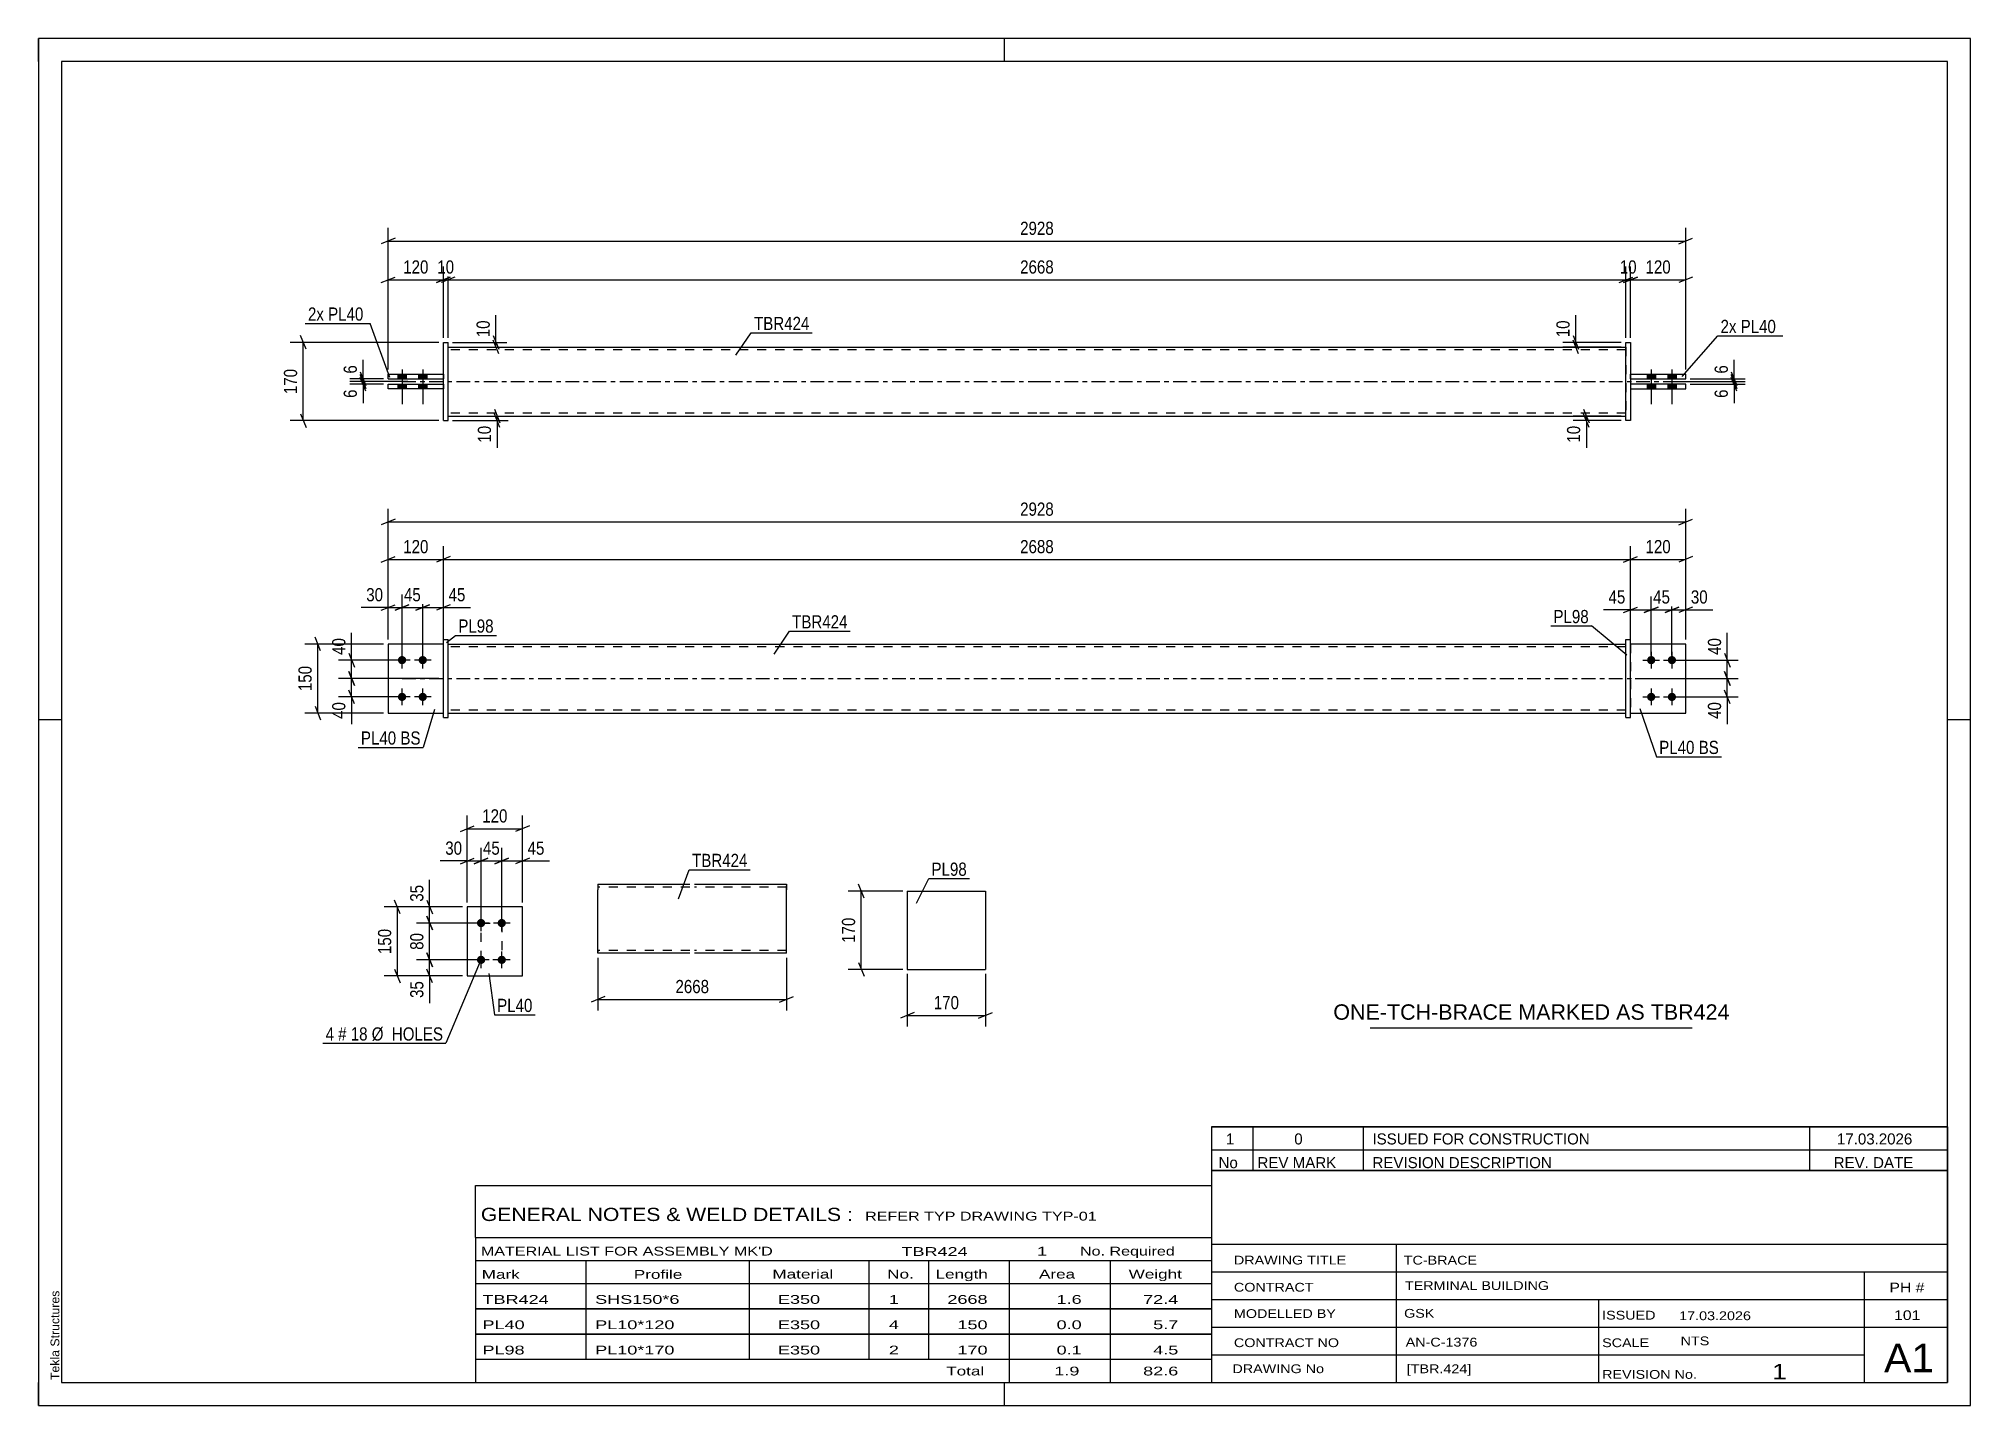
# Paper-space layout 'Layout1' of a CAD drawing. Header units: millimetres. Extents: x 0 to 420, y 0 to 297.
# The model-space entities are those that its viewports show. They can reach past a viewport. Long polylines and large blocks are cut down to what shows.
import ezdxf

# ---------------------------------------------------------------- set-up
doc = ezdxf.new("R2010")
doc.units = ezdxf.units.MM
doc.linetypes.add('DXK_LINE_DOT2', pattern=[3.9198, 1.9599, -1.9599])
doc.linetypes.add('DXK_LINE_DOT3', pattern=[5.9187, 2.979, -0.9799, 0.9799, -0.9799])
doc.layers.add('Viewport layer', color=7, linetype='Continuous', plot=False)
doc.styles.add('Arial', font='ARIAL.TTF', dxfattribs={"height": 0.2})
doc.styles.add('Arial Narrow', font='ARIALN.TTF', dxfattribs={"height": 0.2})

# ---------------------------------------------------------------- blocks, each defined once
blk = doc.blocks.new('Unknown-580574088-1163')
at = {"color": 5, "linetype": 'Continuous'}
for p, q in [((420, 297), (0, 297)), ((0, 297), (0, 0)), ((0, 292), (0, 297)), ((210, 292), (210, 297)), ((420, 0), (420, 297)), ((415, 292), (5, 292)), ((5, 292), (5, 5)), ((415, 5), (415, 292)), ((5, 149), (0, 149)), ((420, 149), (415, 149)), ((0, 0), (0, 5)), ((5, 5), (415, 5)), ((210, 0), (210, 5)), ((0, 0), (420, 0))]:
    blk.add_line(p, q, dxfattribs=at)
at = {"color": 174, "linetype": 'Continuous', "style": 'Arial'}
blk.add_text('Tekla Structures', height=1.9102, rotation=90, dxfattribs=at).set_placement((4.5, 5.5))
blk = doc.blocks.new('Part-580574088-1761 - 1733')
at = {"color": 2, "linetype": 'Continuous'}
for p, q in [((88.01, 165.45), (76.01, 165.45)), ((76.01, 165.45), (76.01, 150.45)), ((76.01, 150.45), (88.01, 150.45))]:
    blk.add_line(p, q, dxfattribs=at)
at = {"color": 7, "linetype": 'DXK_LINE_DOT2'}
blk.add_line((88.01, 150.45), (88.01, 165.45), dxfattribs=at)
blk = doc.blocks.new('Bolt-580574088-1735 - 1733')
at = {"linetype": 'Continuous'}
for points in [[(79.01, 161.05, -1), (79.01, 162.85, -1)], [(83.51, 161.05, -1), (83.51, 162.85, -1)], [(79.01, 153.05, -1), (79.01, 154.85, -1)], [(83.51, 153.05, -1), (83.51, 154.85, -1)]]:
    blk.add_hatch(color=1, dxfattribs=at).paths.add_polyline_path(points)
at = {"color": 1, "linetype": 'Continuous'}
for p, q in [((80.81, 161.95), (77.21, 161.95)), ((79.01, 160.15), (79.01, 163.75)), ((85.31, 161.95), (81.71, 161.95)), ((83.51, 160.15), (83.51, 163.75)), ((79.01, 152.15), (79.01, 155.75)), ((83.51, 152.15), (83.51, 155.75)), ((80.81, 153.95), (77.21, 153.95)), ((85.31, 153.95), (81.71, 153.95))]:
    blk.add_line(p, q, dxfattribs=at)
blk = doc.blocks.new('Bolt-580574088-1736 - 1733')
at = {"linetype": 'Continuous'}
for points in [[(350.61, 162.85, -1), (350.61, 161.05, -1)], [(355.11, 162.85, -1), (355.11, 161.05, -1)], [(350.61, 154.85, -1), (350.61, 153.05, -1)], [(355.11, 154.85, -1), (355.11, 153.05, -1)]]:
    blk.add_hatch(color=1, dxfattribs=at).paths.add_polyline_path(points)
at = {"color": 1, "linetype": 'Continuous'}
for p, q in [((348.81, 161.95), (352.41, 161.95)), ((350.61, 163.75), (350.61, 160.15)), ((353.31, 161.95), (356.91, 161.95)), ((355.11, 163.75), (355.11, 160.15)), ((350.61, 155.75), (350.61, 152.15)), ((355.11, 155.75), (355.11, 152.15)), ((348.81, 153.95), (352.41, 153.95)), ((353.31, 153.95), (356.91, 153.95))]:
    blk.add_line(p, q, dxfattribs=at)
blk = doc.blocks.new('Part-580574088-1741 - 1733')
at = {"color": 2, "linetype": 'Continuous'}
for p, q in [((89.01, 165.45), (217.01, 165.45)), ((217.11, 165.45), (345.11, 165.45)), ((89.01, 150.45), (217.01, 150.45)), ((217.11, 150.45), (345.11, 150.45))]:
    blk.add_line(p, q, dxfattribs=at)
at = {"color": 7, "linetype": 'DXK_LINE_DOT2'}
for p, q in [((89.01, 150.45), (89.01, 165.45)), ((217.01, 164.85), (89.01, 164.85)), ((345.11, 164.85), (217.11, 164.85)), ((345.11, 150.45), (345.11, 165.45)), ((217.01, 151.05), (89.01, 151.05)), ((345.11, 151.05), (217.11, 151.05))]:
    blk.add_line(p, q, dxfattribs=at)
at = {"color": 7, "linetype": 'DXK_LINE_DOT3'}
for p, q in [((79.01, 157.95), (217.01, 157.95)), ((217.11, 157.95), (355.11, 157.95))]:
    blk.add_line(p, q, dxfattribs=at)
blk = doc.blocks.new('Part-580574088-1756 - 1733')
at = {"color": 2, "linetype": 'Continuous'}
for p, q in [((88.01, 149.45), (88.01, 166.45)), ((88.01, 166.45), (89.01, 166.45)), ((89.01, 149.45), (89.01, 166.45)), ((88.01, 149.45), (89.01, 149.45))]:
    blk.add_line(p, q, dxfattribs=at)
blk = doc.blocks.new('Part-580574088-1766 - 1733')
at = {"color": 7, "linetype": 'DXK_LINE_DOT2'}
for p, q in [((88.01, 165.45), (76.01, 165.45)), ((76.01, 165.45), (76.01, 150.45)), ((88.01, 150.45), (88.01, 165.45)), ((76.01, 150.45), (88.01, 150.45))]:
    blk.add_line(p, q, dxfattribs=at)
blk = doc.blocks.new('Part-580574088-1771 - 1733')
at = {"color": 2, "linetype": 'Continuous'}
for p, q in [((345.11, 149.45), (345.11, 166.45)), ((345.11, 166.45), (346.11, 166.45)), ((346.11, 149.45), (346.11, 166.45)), ((345.11, 149.45), (346.11, 149.45))]:
    blk.add_line(p, q, dxfattribs=at)
blk = doc.blocks.new('Part-580574088-1796 - 1733')
at = {"color": 2, "linetype": 'Continuous'}
for p, q in [((358.11, 165.45), (346.11, 165.45)), ((358.11, 150.45), (358.11, 165.45)), ((346.11, 150.45), (358.11, 150.45))]:
    blk.add_line(p, q, dxfattribs=at)
at = {"color": 7, "linetype": 'DXK_LINE_DOT2'}
blk.add_line((346.11, 165.45), (346.11, 150.45), dxfattribs=at)
blk = doc.blocks.new('Part-580574088-1801 - 1733')
at = {"color": 7, "linetype": 'DXK_LINE_DOT2'}
for p, q in [((358.11, 165.45), (346.11, 165.45)), ((346.11, 165.45), (346.11, 150.45)), ((358.11, 150.45), (358.11, 165.45)), ((346.11, 150.45), (358.11, 150.45))]:
    blk.add_line(p, q, dxfattribs=at)
blk = doc.blocks.new('Part-580574088-1418 - 1390')
at = {"color": 2, "linetype": 'Continuous'}
for p, q in [((346.11, 224.09), (358.11, 224.09)), ((346.11, 223.09), (358.11, 223.09)), ((358.11, 223.09), (358.11, 224.09))]:
    blk.add_line(p, q, dxfattribs=at)
at = {"color": 7, "linetype": 'DXK_LINE_DOT2'}
blk.add_line((346.11, 223.09), (346.11, 224.09), dxfattribs=at)
blk = doc.blocks.new('Part-580574088-1440 - 1390')
at = {"color": 2, "linetype": 'Continuous'}
for p, q in [((89.01, 229.99), (217.01, 229.99)), ((217.11, 229.99), (345.11, 229.99)), ((89.01, 214.99), (217.01, 214.99)), ((217.11, 214.99), (345.11, 214.99))]:
    blk.add_line(p, q, dxfattribs=at)
at = {"color": 7, "linetype": 'DXK_LINE_DOT2'}
for p, q in [((89.01, 214.99), (89.01, 229.99)), ((217.01, 229.39), (89.01, 229.39)), ((345.11, 229.39), (217.11, 229.39)), ((345.11, 229.99), (345.11, 214.99)), ((217.01, 215.59), (89.01, 215.59)), ((345.11, 215.59), (217.11, 215.59))]:
    blk.add_line(p, q, dxfattribs=at)
at = {"color": 7, "linetype": 'DXK_LINE_DOT3'}
for p, q in [((79.01, 222.49), (217.01, 222.49)), ((217.11, 222.49), (355.11, 222.49))]:
    blk.add_line(p, q, dxfattribs=at)
blk = doc.blocks.new('Bolt-580574088-1424 - 1390')
at = {"linetype": 'Continuous'}
for points in [[(78.11, 223.09), (79.91, 223.09), (79.91, 224.09), (78.11, 224.09)], [(78.11, 223.09), (79.91, 223.09), (79.91, 224.09), (78.11, 224.09)], [(82.61, 223.09), (84.41, 223.09), (84.41, 224.09), (82.61, 224.09)], [(82.61, 223.09), (84.41, 223.09), (84.41, 224.09), (82.61, 224.09)], [(78.11, 220.89), (79.91, 220.89), (79.91, 221.89), (78.11, 221.89)], [(78.11, 220.89), (79.91, 220.89), (79.91, 221.89), (78.11, 221.89)], [(82.61, 220.89), (84.41, 220.89), (84.41, 221.89), (82.61, 221.89)], [(82.61, 220.89), (84.41, 220.89), (84.41, 221.89), (82.61, 221.89)]]:
    blk.add_hatch(color=1, dxfattribs=at).paths.add_polyline_path(points)
at = {"color": 1, "linetype": 'Continuous'}
for p, q in [((78.11, 224.09), (78.11, 223.09)), ((78.11, 224.09), (78.11, 223.09)), ((79.01, 225.09), (79.01, 217.59)), ((79.01, 225.09), (79.01, 217.59)), ((79.91, 224.09), (79.91, 223.09)), ((79.91, 224.09), (79.91, 223.09)), ((82.61, 224.09), (82.61, 223.09)), ((82.61, 224.09), (82.61, 223.09)), ((83.51, 225.09), (83.51, 217.59)), ((83.51, 225.09), (83.51, 217.59)), ((84.41, 224.09), (84.41, 223.09)), ((84.41, 224.09), (84.41, 223.09)), ((78.11, 221.89), (78.11, 220.89)), ((78.11, 221.89), (78.11, 220.89)), ((79.91, 221.89), (79.91, 220.89)), ((79.91, 221.89), (79.91, 220.89)), ((82.61, 221.89), (82.61, 220.89)), ((82.61, 221.89), (82.61, 220.89)), ((84.41, 221.89), (84.41, 220.89)), ((84.41, 221.89), (84.41, 220.89))]:
    blk.add_line(p, q, dxfattribs=at)
blk = doc.blocks.new('Bolt-580574088-1425 - 1390')
at = {"linetype": 'Continuous'}
for points in [[(351.51, 224.09), (349.71, 224.09), (349.71, 223.09), (351.51, 223.09)], [(351.51, 224.09), (349.71, 224.09), (349.71, 223.09), (351.51, 223.09)], [(356.01, 224.09), (354.21, 224.09), (354.21, 223.09), (356.01, 223.09)], [(356.01, 224.09), (354.21, 224.09), (354.21, 223.09), (356.01, 223.09)], [(351.51, 221.89), (349.71, 221.89), (349.71, 220.89), (351.51, 220.89)], [(351.51, 221.89), (349.71, 221.89), (349.71, 220.89), (351.51, 220.89)], [(356.01, 221.89), (354.21, 221.89), (354.21, 220.89), (356.01, 220.89)], [(356.01, 221.89), (354.21, 221.89), (354.21, 220.89), (356.01, 220.89)]]:
    blk.add_hatch(color=1, dxfattribs=at).paths.add_polyline_path(points)
at = {"color": 1, "linetype": 'Continuous'}
for p, q in [((349.71, 224.09), (349.71, 223.09)), ((349.71, 224.09), (349.71, 223.09)), ((350.61, 225.09), (350.61, 217.59)), ((350.61, 225.09), (350.61, 217.59)), ((351.51, 224.09), (351.51, 223.09)), ((351.51, 224.09), (351.51, 223.09)), ((354.21, 224.09), (354.21, 223.09)), ((354.21, 224.09), (354.21, 223.09)), ((355.11, 225.09), (355.11, 217.59)), ((355.11, 225.09), (355.11, 217.59)), ((356.01, 224.09), (356.01, 223.09)), ((356.01, 224.09), (356.01, 223.09)), ((349.71, 221.89), (349.71, 220.89)), ((349.71, 221.89), (349.71, 220.89)), ((351.51, 221.89), (351.51, 220.89)), ((351.51, 221.89), (351.51, 220.89)), ((354.21, 221.89), (354.21, 220.89)), ((354.21, 221.89), (354.21, 220.89)), ((356.01, 221.89), (356.01, 220.89)), ((356.01, 221.89), (356.01, 220.89))]:
    blk.add_line(p, q, dxfattribs=at)
blk = doc.blocks.new('Part-580574088-1445 - 1390')
at = {"color": 2, "linetype": 'Continuous'}
for p, q in [((358.11, 221.89), (346.11, 221.89)), ((346.11, 220.89), (358.11, 220.89)), ((358.11, 220.89), (358.11, 221.89))]:
    blk.add_line(p, q, dxfattribs=at)
at = {"color": 7, "linetype": 'DXK_LINE_DOT2'}
blk.add_line((346.11, 221.89), (346.11, 220.89), dxfattribs=at)
blk = doc.blocks.new('Part-580574088-1446 - 1390')
at = {"color": 2, "linetype": 'Continuous'}
for p, q in [((345.11, 213.99), (345.11, 230.99)), ((345.11, 230.99), (346.11, 230.99)), ((346.11, 230.99), (346.11, 213.99)), ((346.11, 213.99), (345.11, 213.99))]:
    blk.add_line(p, q, dxfattribs=at)
blk = doc.blocks.new('Part-580574088-1451 - 1390')
at = {"color": 2, "linetype": 'Continuous'}
for p, q in [((76.01, 223.09), (76.01, 224.09)), ((76.01, 224.09), (88.01, 224.09)), ((76.01, 223.09), (88.01, 223.09))]:
    blk.add_line(p, q, dxfattribs=at)
at = {"color": 7, "linetype": 'DXK_LINE_DOT2'}
blk.add_line((88.01, 224.09), (88.01, 223.09), dxfattribs=at)
blk = doc.blocks.new('Part-580574088-1456 - 1390')
at = {"color": 2, "linetype": 'Continuous'}
for p, q in [((76.01, 221.89), (88.01, 221.89)), ((76.01, 220.89), (76.01, 221.89)), ((88.01, 220.89), (76.01, 220.89))]:
    blk.add_line(p, q, dxfattribs=at)
at = {"color": 7, "linetype": 'DXK_LINE_DOT2'}
blk.add_line((88.01, 221.89), (88.01, 220.89), dxfattribs=at)
blk = doc.blocks.new('Part-580574088-1457 - 1390')
at = {"color": 2, "linetype": 'Continuous'}
for p, q in [((88.01, 213.99), (88.01, 230.99)), ((88.01, 230.99), (89.01, 230.99)), ((89.01, 213.99), (89.01, 230.99)), ((88.01, 213.99), (89.01, 213.99))]:
    blk.add_line(p, q, dxfattribs=at)
blk = doc.blocks.new('Part-580574088-2157 - 2117')
at = {"color": 2, "linetype": 'Continuous'}
for p, q in [((105.19, 108.31), (93.19, 108.31)), ((93.19, 108.31), (93.19, 93.31)), ((105.19, 93.31), (105.19, 108.31)), ((93.19, 93.31), (105.19, 93.31))]:
    blk.add_line(p, q, dxfattribs=at)
blk = doc.blocks.new('Bolt-580574088-2152 - 2117')
at = {"linetype": 'Continuous'}
for points in [[(96.19, 103.91, -1), (96.19, 105.71, -1)], [(100.69, 103.91, -1), (100.69, 105.71, -1)], [(96.19, 95.91, -1), (96.19, 97.71, -1)], [(100.69, 95.91, -1), (100.69, 97.71, -1)]]:
    blk.add_hatch(color=1, dxfattribs=at).paths.add_polyline_path(points)
at = {"color": 1, "linetype": 'Continuous'}
for p, q in [((96.19, 103.01), (96.19, 106.61)), ((100.69, 103.01), (100.69, 106.61)), ((97.99, 104.81), (94.39, 104.81)), ((102.49, 104.81), (98.89, 104.81)), ((97.99, 96.81), (94.39, 96.81)), ((96.19, 95.01), (96.19, 98.61)), ((102.49, 96.81), (98.89, 96.81)), ((100.69, 95.01), (100.69, 98.61))]:
    blk.add_line(p, q, dxfattribs=at)
blk = doc.blocks.new('Part-580574088-2288 - 2282')
at = {"color": 2, "linetype": 'Continuous'}
for p, q in [((188.87, 111.74), (188.87, 94.74)), ((188.87, 111.74), (205.87, 111.74)), ((205.87, 111.74), (205.87, 94.74)), ((188.87, 94.74), (205.87, 94.74))]:
    blk.add_line(p, q, dxfattribs=at)
blk = doc.blocks.new('Part-580574088-2314 - 2307')
at = {"color": 2, "linetype": 'Continuous'}
for p, q in [((121.61, 113.23), (121.61, 112.03)), ((121.61, 113.23), (141.61, 113.23)), ((121.61, 98.97), (121.61, 112.03)), ((142.61, 113.23), (162.61, 113.23)), ((162.61, 113.23), (162.61, 113.14)), ((162.61, 113.14), (162.61, 112.03)), ((162.61, 98.23), (162.61, 112.03)), ((121.61, 98.32), (121.61, 98.97)), ((121.61, 98.23), (121.61, 98.32)), ((141.61, 98.23), (121.61, 98.23)), ((162.61, 98.23), (142.61, 98.23))]:
    blk.add_line(p, q, dxfattribs=at)
at = {"color": 7, "linetype": 'DXK_LINE_DOT2'}
for p, q in [((141.61, 112.63), (121.61, 112.63)), ((162.61, 112.63), (142.61, 112.63)), ((162.61, 112.03), (162.61, 112.88)), ((121.61, 98.97), (121.61, 98.58)), ((121.61, 98.83), (121.61, 98.88)), ((141.61, 98.83), (121.61, 98.83)), ((162.61, 98.83), (142.61, 98.83)), ((162.61, 98.83), (162.61, 98.88))]:
    blk.add_line(p, q, dxfattribs=at)
blk = doc.blocks.new('Rectangle-580574088-2267 - 2117')
at = {"color": 1, "linetype": 'DXK_LINE_DOT2'}
blk.add_lwpolyline([(96.19, 104.81), (100.69, 104.81), (100.69, 96.81), (96.19, 96.81), (96.19, 104.81)], close=True, dxfattribs=at)
blk = doc.blocks.new('StraightDimension-580574088-1850 - 1733')
at = {"color": 7, "linetype": 'Continuous'}
for p, q in [((76.01, 166.45), (76.01, 194.83)), ((358.11, 166.45), (358.11, 194.83)), ((77.51, 192.58), (74.51, 191.38)), ((76.01, 191.98), (358.11, 191.98)), ((356.61, 191.38), (359.61, 192.58))]:
    blk.add_line(p, q, dxfattribs=at)
at = {"color": 0}
blk.add_wipeout([(221.31, 192.73), (221.31, 196.93), (212.8, 196.93), (212.8, 192.73)], dxfattribs=at)
at = {"color": 3, "style": 'Arial Narrow'}
blk.add_text('2928', height=2.863, dxfattribs=at).set_placement((213.4, 193.33))
blk = doc.blocks.new('StraightDimension-580574088-1879 - 1733')
at = {"color": 7, "linetype": 'Continuous'}
for p, q in [((356.11, 161.95), (369.55, 161.95)), ((366.55, 163.45), (367.75, 160.45)), ((367.15, 157.95), (367.15, 161.95)), ((347.11, 157.95), (369.55, 157.95)), ((367.75, 156.45), (366.55, 159.45))]:
    blk.add_line(p, q, dxfattribs=at)
at = {"color": 0}
blk.add_wipeout([(366.4, 167.34), (362.2, 167.34), (362.2, 162.48), (366.4, 162.48)], dxfattribs=at)
at = {"color": 7, "linetype": 'Continuous'}
blk.add_line((367.15, 161.95), (367.15, 167.86), dxfattribs=at)
blk.add_line((367.15, 161.95), (367.15, 167.86), dxfattribs=at)
at = {"color": 3, "style": 'Arial Narrow'}
blk.add_text('40', height=2.863, rotation=90.0002, dxfattribs=at).set_placement((365.8, 163.08))
blk = doc.blocks.new('StraightDimension-580574088-1804 - 1733')
at = {"color": 7, "linetype": 'Continuous'}
for p, q in [((353.61, 172.29), (356.61, 173.49)), ((355.11, 162.95), (355.11, 175.74)), ((355.11, 172.89), (358.11, 172.89)), ((359.61, 173.49), (356.61, 172.29)), ((358.11, 166.45), (358.11, 175.74))]:
    blk.add_line(p, q, dxfattribs=at)
at = {"color": 0}
blk.add_wipeout([(363.49, 173.64), (363.49, 177.84), (358.63, 177.84), (358.63, 173.64)], dxfattribs=at)
at = {"color": 7, "linetype": 'Continuous'}
blk.add_line((358.11, 172.89), (364.01, 172.89), dxfattribs=at)
blk.add_line((358.11, 172.89), (364.01, 172.89), dxfattribs=at)
at = {"color": 3, "style": 'Arial Narrow'}
blk.add_text('30', height=2.863, dxfattribs=at).set_placement((359.23, 174.24))
blk = doc.blocks.new('StraightDimension-580574088-1820 - 1733')
at = {"color": 7, "linetype": 'Continuous'}
for p, q in [((349.11, 172.29), (352.11, 173.49)), ((350.61, 162.95), (350.61, 175.74)), ((350.61, 172.89), (355.11, 172.89)), ((356.61, 173.49), (353.61, 172.29)), ((355.11, 162.95), (355.11, 175.74))]:
    blk.add_line(p, q, dxfattribs=at)
at = {"color": 0}
blk.add_wipeout([(355.29, 173.64), (355.29, 177.84), (350.43, 177.84), (350.43, 173.64)], dxfattribs=at)
at = {"color": 3, "style": 'Arial Narrow'}
blk.add_text('45', height=2.863, dxfattribs=at).set_placement((351.03, 174.24))
blk = doc.blocks.new('StraightDimension-580574088-1833 - 1733')
at = {"color": 7, "linetype": 'Continuous'}
for p, q in [((344.61, 172.29), (347.61, 173.49)), ((346.11, 166.45), (346.11, 175.74)), ((346.11, 172.89), (350.61, 172.89)), ((352.11, 173.49), (349.11, 172.29)), ((350.61, 162.95), (350.61, 175.74))]:
    blk.add_line(p, q, dxfattribs=at)
at = {"color": 0}
blk.add_wipeout([(345.58, 173.64), (345.58, 177.84), (340.73, 177.84), (340.73, 173.64)], dxfattribs=at)
at = {"color": 7, "linetype": 'Continuous'}
blk.add_line((346.11, 172.89), (340.2, 172.89), dxfattribs=at)
blk.add_line((346.11, 172.89), (340.2, 172.89), dxfattribs=at)
at = {"color": 3, "style": 'Arial Narrow'}
blk.add_text('45', height=2.863, dxfattribs=at).set_placement((341.33, 174.24))
blk = doc.blocks.new('StraightDimension-580574088-1870 - 1733')
at = {"color": 7, "linetype": 'Continuous'}
for p, q in [((347.11, 157.95), (369.55, 157.95)), ((366.55, 159.45), (367.75, 156.45)), ((367.75, 152.45), (366.55, 155.45)), ((367.15, 153.95), (367.15, 157.95)), ((356.11, 153.95), (369.55, 153.95))]:
    blk.add_line(p, q, dxfattribs=at)
at = {"color": 0}
blk.add_wipeout([(366.4, 153.43), (362.2, 153.43), (362.2, 148.57), (366.4, 148.57)], dxfattribs=at)
at = {"color": 7, "linetype": 'Continuous'}
blk.add_line((367.15, 153.95), (367.15, 148.05), dxfattribs=at)
blk.add_line((367.15, 153.95), (367.15, 148.05), dxfattribs=at)
at = {"color": 3, "style": 'Arial Narrow'}
blk.add_text('40', height=2.863, rotation=90.0002, dxfattribs=at).set_placement((365.8, 149.17))
blk = doc.blocks.new('StraightDimension-580574088-1889 - 1733')
at = {"color": 7, "linetype": 'Continuous'}
for p, q in [((346.11, 166.45), (346.11, 186.68)), ((358.11, 166.45), (358.11, 186.68)), ((344.61, 183.23), (347.61, 184.43)), ((346.11, 183.83), (358.11, 183.83)), ((359.61, 184.43), (356.61, 183.23))]:
    blk.add_line(p, q, dxfattribs=at)
at = {"color": 0}
blk.add_wipeout([(355.45, 184.58), (355.45, 188.78), (348.77, 188.78), (348.77, 184.58)], dxfattribs=at)
at = {"color": 3, "style": 'Arial Narrow'}
blk.add_text('120', height=2.863, dxfattribs=at).set_placement((349.37, 185.18))
blk = doc.blocks.new('StraightDimension-580574088-1908 - 1733')
at = {"color": 7, "linetype": 'Continuous'}
for p, q in [((88.01, 158.95), (88.01, 186.68)), ((346.11, 166.45), (346.11, 186.68)), ((89.51, 184.43), (86.51, 183.23)), ((88.01, 183.83), (346.11, 183.83)), ((344.61, 183.23), (347.61, 184.43))]:
    blk.add_line(p, q, dxfattribs=at)
at = {"color": 0}
blk.add_wipeout([(221.31, 184.58), (221.31, 188.78), (212.8, 188.78), (212.8, 184.58)], dxfattribs=at)
at = {"color": 3, "style": 'Arial Narrow'}
blk.add_text('2688', height=2.863, dxfattribs=at).set_placement((213.4, 185.18))
blk = doc.blocks.new('StraightDimension-580574088-1923 - 1733')
at = {"color": 7, "linetype": 'Continuous'}
for p, q in [((76.01, 166.45), (76.01, 186.68)), ((88.01, 158.95), (88.01, 186.68)), ((74.51, 183.23), (77.51, 184.43)), ((76.01, 183.83), (88.01, 183.83)), ((89.51, 184.43), (86.51, 183.23))]:
    blk.add_line(p, q, dxfattribs=at)
at = {"color": 0}
blk.add_wipeout([(85.35, 184.58), (85.35, 188.78), (78.67, 188.78), (78.67, 184.58)], dxfattribs=at)
at = {"color": 3, "style": 'Arial Narrow'}
blk.add_text('120', height=2.863, dxfattribs=at).set_placement((79.27, 185.18))
blk = doc.blocks.new('StraightDimension-580574088-1939 - 1733')
at = {"color": 7, "linetype": 'Continuous'}
for p, q in [((82.01, 172.78), (85.01, 173.98)), ((83.51, 162.95), (83.51, 176.23)), ((83.51, 173.38), (88.01, 173.38)), ((89.51, 173.98), (86.51, 172.78)), ((88.01, 166.45), (88.01, 176.23))]:
    blk.add_line(p, q, dxfattribs=at)
at = {"color": 0}
blk.add_wipeout([(93.39, 174.13), (93.39, 178.33), (88.53, 178.33), (88.53, 174.13)], dxfattribs=at)
at = {"color": 7, "linetype": 'Continuous'}
blk.add_line((88.01, 173.38), (93.91, 173.38), dxfattribs=at)
blk.add_line((88.01, 173.38), (93.91, 173.38), dxfattribs=at)
at = {"color": 3, "style": 'Arial Narrow'}
blk.add_text('45', height=2.863, dxfattribs=at).set_placement((89.13, 174.73))
blk = doc.blocks.new('StraightDimension-580574088-1955 - 1733')
at = {"color": 7, "linetype": 'Continuous'}
for p, q in [((77.51, 172.78), (80.51, 173.98)), ((79.01, 162.95), (79.01, 176.23)), ((79.01, 173.38), (83.51, 173.38)), ((85.01, 173.98), (82.01, 172.78)), ((83.51, 162.95), (83.51, 176.23))]:
    blk.add_line(p, q, dxfattribs=at)
at = {"color": 0}
blk.add_wipeout([(83.69, 174.13), (83.69, 178.33), (78.83, 178.33), (78.83, 174.13)], dxfattribs=at)
at = {"color": 3, "style": 'Arial Narrow'}
blk.add_text('45', height=2.863, dxfattribs=at).set_placement((79.43, 174.73))
blk = doc.blocks.new('StraightDimension-580574088-1968 - 1733')
at = {"color": 7, "linetype": 'Continuous'}
for p, q in [((74.51, 172.78), (77.51, 173.98)), ((76.01, 166.45), (76.01, 176.23)), ((76.01, 173.38), (79.01, 173.38)), ((80.51, 173.98), (77.51, 172.78)), ((79.01, 162.95), (79.01, 176.23))]:
    blk.add_line(p, q, dxfattribs=at)
at = {"color": 0}
blk.add_wipeout([(75.48, 174.13), (75.48, 178.33), (70.63, 178.33), (70.63, 174.13)], dxfattribs=at)
at = {"color": 7, "linetype": 'Continuous'}
blk.add_line((76.01, 173.38), (70.1, 173.38), dxfattribs=at)
blk.add_line((76.01, 173.38), (70.1, 173.38), dxfattribs=at)
at = {"color": 3, "style": 'Arial Narrow'}
blk.add_text('30', height=2.863, dxfattribs=at).set_placement((71.23, 174.73))
blk = doc.blocks.new('StraightDimension-580574088-1985 - 1733')
at = {"color": 7, "linetype": 'Continuous'}
for p, q in [((78.01, 161.95), (65.19, 161.95)), ((67.44, 163.45), (68.64, 160.45)), ((68.04, 157.95), (68.04, 161.95)), ((87.01, 157.95), (65.19, 157.95)), ((68.64, 156.45), (67.44, 159.45))]:
    blk.add_line(p, q, dxfattribs=at)
at = {"color": 0}
blk.add_wipeout([(67.29, 167.34), (63.09, 167.34), (63.09, 162.48), (67.29, 162.48)], dxfattribs=at)
at = {"color": 7, "linetype": 'Continuous'}
blk.add_line((68.04, 161.95), (68.04, 167.86), dxfattribs=at)
blk.add_line((68.04, 161.95), (68.04, 167.86), dxfattribs=at)
at = {"color": 3, "style": 'Arial Narrow'}
blk.add_text('40', height=2.863, rotation=90.0002, dxfattribs=at).set_placement((66.69, 163.08))
blk = doc.blocks.new('StraightDimension-580574088-1994 - 1733')
at = {"color": 7, "linetype": 'Continuous'}
for p, q in [((87.01, 157.95), (65.19, 157.95)), ((67.44, 159.45), (68.64, 156.45)), ((68.64, 152.45), (67.44, 155.45)), ((68.04, 153.95), (68.04, 157.95)), ((78.01, 153.95), (65.19, 153.95))]:
    blk.add_line(p, q, dxfattribs=at)
at = {"color": 0}
blk.add_wipeout([(67.29, 153.43), (63.09, 153.43), (63.09, 148.57), (67.29, 148.57)], dxfattribs=at)
at = {"color": 7, "linetype": 'Continuous'}
blk.add_line((68.04, 153.95), (68.04, 148.05), dxfattribs=at)
blk.add_line((68.04, 153.95), (68.04, 148.05), dxfattribs=at)
at = {"color": 3, "style": 'Arial Narrow'}
blk.add_text('40', height=2.863, rotation=90.0002, dxfattribs=at).set_placement((66.69, 149.17))
blk = doc.blocks.new('StraightDimension-580574088-2004 - 1733')
at = {"color": 7, "linetype": 'Continuous'}
for p, q in [((75.01, 165.45), (57.86, 165.45)), ((61.31, 163.95), (60.11, 166.95)), ((60.71, 150.45), (60.71, 165.45)), ((60.11, 151.95), (61.31, 148.95)), ((75.01, 150.45), (57.86, 150.45))]:
    blk.add_line(p, q, dxfattribs=at)
at = {"color": 0}
blk.add_wipeout([(59.96, 161.3), (55.76, 161.3), (55.76, 154.61), (59.96, 154.61)], dxfattribs=at)
at = {"color": 3, "style": 'Arial Narrow'}
blk.add_text('150', height=2.863, rotation=90.0002, dxfattribs=at).set_placement((59.36, 155.21))
blk = doc.blocks.new('StraightDimension-580574088-1645 - 1390')
at = {"color": 7, "linetype": 'Continuous'}
for p, q in [((359.11, 223.09), (371.01, 223.09)), ((368.01, 224.59), (369.21, 221.59)), ((369.21, 220.99), (368.01, 223.99)), ((368.61, 222.49), (368.61, 223.09)), ((353.86, 222.49), (371.01, 222.49))]:
    blk.add_line(p, q, dxfattribs=at)
at = {"color": 0}
blk.add_wipeout([(367.86, 226.64), (363.66, 226.64), (363.66, 223.61), (367.86, 223.61)], dxfattribs=at)
at = {"color": 7, "linetype": 'Continuous'}
blk.add_line((368.61, 223.09), (368.61, 227.17), dxfattribs=at)
blk.add_line((368.61, 223.09), (368.61, 227.17), dxfattribs=at)
at = {"color": 3, "style": 'Arial Narrow'}
blk.add_text('6', height=2.86, rotation=90.0002, dxfattribs=at).set_placement((367.26, 224.21))
blk = doc.blocks.new('StraightDimension-580574088-1665 - 1390')
at = {"color": 7, "linetype": 'Continuous'}
for p, q in [((58.14, 229.49), (56.94, 232.49)), ((87.01, 230.99), (54.69, 230.99)), ((57.54, 213.99), (57.54, 230.99)), ((56.94, 215.49), (58.14, 212.49)), ((87.01, 213.99), (54.69, 213.99))]:
    blk.add_line(p, q, dxfattribs=at)
at = {"color": 0}
blk.add_wipeout([(56.79, 225.83), (52.59, 225.83), (52.59, 219.15), (56.79, 219.15)], dxfattribs=at)
at = {"color": 3, "style": 'Arial Narrow'}
blk.add_text('170', height=2.863, rotation=90.0002, dxfattribs=at).set_placement((56.19, 219.75))
blk = doc.blocks.new('StraightDimension-580574088-1533 - 1390')
at = {"color": 7, "linetype": 'Continuous'}
for p, q in [((344.11, 214.99), (333.66, 214.99)), ((335.91, 216.49), (337.11, 213.49)), ((337.11, 212.49), (335.91, 215.49)), ((336.51, 213.99), (336.51, 214.99)), ((344.11, 213.99), (333.66, 213.99))]:
    blk.add_line(p, q, dxfattribs=at)
at = {"color": 0}
blk.add_wipeout([(335.76, 213.46), (331.56, 213.46), (331.56, 208.61), (335.76, 208.61)], dxfattribs=at)
at = {"color": 7, "linetype": 'Continuous'}
blk.add_line((336.51, 213.99), (336.51, 208.08), dxfattribs=at)
blk.add_line((336.51, 213.99), (336.51, 208.08), dxfattribs=at)
at = {"color": 3, "style": 'Arial Narrow'}
blk.add_text('10', height=2.863, rotation=90.0002, dxfattribs=at).set_placement((335.16, 209.21))
blk = doc.blocks.new('StraightDimension-580574088-1547 - 1390')
at = {"color": 7, "linetype": 'Continuous'}
for p, q in [((333.61, 232.49), (334.81, 229.49)), ((334.81, 228.49), (333.61, 231.49)), ((344.11, 230.99), (331.36, 230.99)), ((344.11, 229.99), (331.36, 229.99)), ((334.21, 229.99), (334.21, 230.99))]:
    blk.add_line(p, q, dxfattribs=at)
at = {"color": 0}
blk.add_wipeout([(333.46, 236.37), (329.26, 236.37), (329.26, 231.51), (333.46, 231.51)], dxfattribs=at)
at = {"color": 7, "linetype": 'Continuous'}
blk.add_line((334.21, 230.99), (334.21, 236.89), dxfattribs=at)
blk.add_line((334.21, 230.99), (334.21, 236.89), dxfattribs=at)
at = {"color": 3, "style": 'Arial Narrow'}
blk.add_text('10', height=2.863, rotation=90.0002, dxfattribs=at).set_placement((332.86, 232.11))
blk = doc.blocks.new('StraightDimension-580574088-1562 - 1390')
at = {"color": 7, "linetype": 'Continuous'}
for p, q in [((77.51, 253.61), (74.51, 252.41)), ((76.01, 225.09), (76.01, 255.86)), ((76.01, 253.01), (358.11, 253.01)), ((356.61, 252.41), (359.61, 253.61)), ((358.11, 225.09), (358.11, 255.86))]:
    blk.add_line(p, q, dxfattribs=at)
at = {"color": 0}
blk.add_wipeout([(221.31, 253.76), (221.31, 257.96), (212.8, 257.96), (212.8, 253.76)], dxfattribs=at)
at = {"color": 3, "style": 'Arial Narrow'}
blk.add_text('2928', height=2.863, dxfattribs=at).set_placement((213.4, 254.36))
blk = doc.blocks.new('StraightDimension-580574088-1573 - 1390')
at = {"color": 7, "linetype": 'Continuous'}
for p, q in [((343.61, 244), (346.61, 245.2)), ((347.61, 245.2), (344.61, 244)), ((345.11, 231.99), (345.11, 247.45)), ((345.11, 244.6), (346.11, 244.6)), ((346.11, 231.99), (346.11, 247.45))]:
    blk.add_line(p, q, dxfattribs=at)
at = {"color": 0}
blk.add_wipeout([(348.04, 245.35), (348.04, 249.55), (343.18, 249.55), (343.18, 245.35)], dxfattribs=at)
at = {"color": 3, "style": 'Arial Narrow'}
blk.add_text('10', height=2.863, dxfattribs=at).set_placement((343.78, 245.95))
blk = doc.blocks.new('StraightDimension-580574088-1583 - 1390')
at = {"color": 7, "linetype": 'Continuous'}
for p, q in [((90.51, 245.2), (87.51, 244)), ((89.01, 231.99), (89.01, 247.45)), ((89.01, 244.6), (345.11, 244.6)), ((343.61, 244), (346.61, 245.2)), ((345.11, 231.99), (345.11, 247.45))]:
    blk.add_line(p, q, dxfattribs=at)
at = {"color": 0}
blk.add_wipeout([(221.31, 245.35), (221.31, 249.55), (212.8, 249.55), (212.8, 245.35)], dxfattribs=at)
at = {"color": 3, "style": 'Arial Narrow'}
blk.add_text('2668', height=2.863, dxfattribs=at).set_placement((213.4, 245.95))
blk = doc.blocks.new('StraightDimension-580574088-1593 - 1390')
at = {"color": 7, "linetype": 'Continuous'}
for p, q in [((86.51, 244), (89.51, 245.2)), ((90.51, 245.2), (87.51, 244)), ((88.01, 231.99), (88.01, 247.45)), ((88.01, 244.6), (89.01, 244.6)), ((89.01, 231.99), (89.01, 247.45))]:
    blk.add_line(p, q, dxfattribs=at)
at = {"color": 0}
blk.add_wipeout([(90.94, 245.35), (90.94, 249.55), (86.08, 249.55), (86.08, 245.35)], dxfattribs=at)
at = {"color": 3, "style": 'Arial Narrow'}
blk.add_text('10', height=2.863, dxfattribs=at).set_placement((86.68, 245.95))
blk = doc.blocks.new('StraightDimension-580574088-1603 - 1390')
at = {"color": 7, "linetype": 'Continuous'}
for p, q in [((74.51, 244), (77.51, 245.2)), ((76.01, 225.09), (76.01, 247.45)), ((76.01, 244.6), (88.01, 244.6)), ((89.51, 245.2), (86.51, 244)), ((88.01, 231.99), (88.01, 247.45))]:
    blk.add_line(p, q, dxfattribs=at)
at = {"color": 0}
blk.add_wipeout([(85.35, 245.35), (85.35, 249.55), (78.67, 249.55), (78.67, 245.35)], dxfattribs=at)
at = {"color": 3, "style": 'Arial Narrow'}
blk.add_text('120', height=2.863, dxfattribs=at).set_placement((79.27, 245.95))
blk = doc.blocks.new('StraightDimension-580574088-1613 - 1390')
at = {"color": 7, "linetype": 'Continuous'}
for p, q in [((344.61, 244), (347.61, 245.2)), ((346.11, 231.99), (346.11, 247.45)), ((346.11, 244.6), (358.11, 244.6)), ((359.61, 245.2), (356.61, 244)), ((358.11, 225.09), (358.11, 247.45))]:
    blk.add_line(p, q, dxfattribs=at)
at = {"color": 0}
blk.add_wipeout([(355.45, 245.35), (355.45, 249.55), (348.77, 249.55), (348.77, 245.35)], dxfattribs=at)
at = {"color": 3, "style": 'Arial Narrow'}
blk.add_text('120', height=2.863, dxfattribs=at).set_placement((349.37, 245.95))
blk = doc.blocks.new('StraightDimension-580574088-1624 - 1390')
at = {"color": 7, "linetype": 'Continuous'}
for p, q in [((90.01, 214.99), (102.1, 214.99)), ((99.1, 216.49), (100.3, 213.49)), ((100.3, 212.49), (99.1, 215.49)), ((99.7, 213.99), (99.7, 214.99)), ((90.01, 213.99), (102.1, 213.99))]:
    blk.add_line(p, q, dxfattribs=at)
at = {"color": 0}
blk.add_wipeout([(98.95, 213.46), (94.75, 213.46), (94.75, 208.61), (98.95, 208.61)], dxfattribs=at)
at = {"color": 7, "linetype": 'Continuous'}
blk.add_line((99.7, 213.99), (99.7, 208.08), dxfattribs=at)
blk.add_line((99.7, 213.99), (99.7, 208.08), dxfattribs=at)
at = {"color": 3, "style": 'Arial Narrow'}
blk.add_text('10', height=2.863, rotation=90.0002, dxfattribs=at).set_placement((98.35, 209.21))
blk = doc.blocks.new('StraightDimension-580574088-1634 - 1390')
at = {"color": 7, "linetype": 'Continuous'}
for p, q in [((98.83, 232.49), (100.03, 229.49)), ((100.03, 228.49), (98.83, 231.49)), ((90.01, 230.99), (101.83, 230.99)), ((90.01, 229.99), (101.83, 229.99)), ((99.43, 229.99), (99.43, 230.99))]:
    blk.add_line(p, q, dxfattribs=at)
at = {"color": 0}
blk.add_wipeout([(98.68, 236.37), (94.48, 236.37), (94.48, 231.51), (98.68, 231.51)], dxfattribs=at)
at = {"color": 7, "linetype": 'Continuous'}
blk.add_line((99.43, 230.99), (99.43, 236.89), dxfattribs=at)
blk.add_line((99.43, 230.99), (99.43, 236.89), dxfattribs=at)
at = {"color": 3, "style": 'Arial Narrow'}
blk.add_text('10', height=2.863, rotation=90.0002, dxfattribs=at).set_placement((98.08, 232.11))
blk = doc.blocks.new('StraightDimension-580574088-1656 - 1390')
at = {"color": 7, "linetype": 'Continuous'}
for p, q in [((368.01, 223.99), (369.21, 220.99)), ((369.21, 220.39), (368.01, 223.39)), ((353.86, 222.49), (371.01, 222.49)), ((359.11, 221.89), (371.01, 221.89)), ((368.61, 221.89), (368.61, 222.49))]:
    blk.add_line(p, q, dxfattribs=at)
at = {"color": 0}
blk.add_wipeout([(367.86, 221.36), (363.66, 221.36), (363.66, 218.33), (367.86, 218.33)], dxfattribs=at)
at = {"color": 7, "linetype": 'Continuous'}
blk.add_line((368.61, 221.89), (368.61, 217.81), dxfattribs=at)
blk.add_line((368.61, 221.89), (368.61, 217.81), dxfattribs=at)
at = {"color": 3, "style": 'Arial Narrow'}
blk.add_text('6', height=2.86, rotation=90.0002, dxfattribs=at).set_placement((367.26, 218.93))
blk = doc.blocks.new('StraightDimension-580574088-1676 - 1390')
at = {"color": 7, "linetype": 'Continuous'}
for p, q in [((69.93, 223.99), (71.13, 220.99)), ((71.13, 220.39), (69.93, 223.39)), ((80.26, 222.49), (67.68, 222.49)), ((75.01, 221.89), (67.68, 221.89)), ((70.53, 221.89), (70.53, 222.49))]:
    blk.add_line(p, q, dxfattribs=at)
at = {"color": 0}
blk.add_wipeout([(69.78, 221.36), (65.58, 221.36), (65.58, 218.33), (69.78, 218.33)], dxfattribs=at)
at = {"color": 7, "linetype": 'Continuous'}
blk.add_line((70.53, 221.89), (70.53, 217.81), dxfattribs=at)
blk.add_line((70.53, 221.89), (70.53, 217.81), dxfattribs=at)
at = {"color": 3, "style": 'Arial Narrow'}
blk.add_text('6', height=2.86, rotation=90.0002, dxfattribs=at).set_placement((69.18, 218.93))
blk = doc.blocks.new('StraightDimension-580574088-1686 - 1390')
at = {"color": 7, "linetype": 'Continuous'}
for p, q in [((75.01, 223.09), (67.68, 223.09)), ((69.93, 224.59), (71.13, 221.59)), ((71.13, 220.99), (69.93, 223.99)), ((70.53, 222.49), (70.53, 223.09)), ((80.26, 222.49), (67.68, 222.49))]:
    blk.add_line(p, q, dxfattribs=at)
at = {"color": 0}
blk.add_wipeout([(69.78, 226.64), (65.58, 226.64), (65.58, 223.61), (69.78, 223.61)], dxfattribs=at)
at = {"color": 7, "linetype": 'Continuous'}
blk.add_line((70.53, 223.09), (70.53, 227.17), dxfattribs=at)
blk.add_line((70.53, 223.09), (70.53, 227.17), dxfattribs=at)
at = {"color": 3, "style": 'Arial Narrow'}
blk.add_text('6', height=2.86, rotation=90.0002, dxfattribs=at).set_placement((69.18, 224.21))
blk = doc.blocks.new('StraightDimension-580574088-2160 - 2117')
at = {"color": 7, "linetype": 'Continuous'}
for p, q in [((93.19, 109.31), (93.19, 128.16)), ((105.19, 109.31), (105.19, 128.16)), ((91.69, 124.71), (94.69, 125.91)), ((93.19, 125.31), (105.19, 125.31)), ((106.69, 125.91), (103.69, 124.71))]:
    blk.add_line(p, q, dxfattribs=at)
at = {"color": 0}
blk.add_wipeout([(102.53, 126.06), (102.53, 130.26), (95.85, 130.26), (95.85, 126.06)], dxfattribs=at)
at = {"color": 3, "style": 'Arial Narrow'}
blk.add_text('120', height=2.863, dxfattribs=at).set_placement((96.45, 126.66))
blk = doc.blocks.new('StraightDimension-580574088-2177 - 2117')
at = {"color": 7, "linetype": 'Continuous'}
for p, q in [((94.69, 117.71), (97.69, 118.91)), ((96.19, 105.81), (96.19, 121.16)), ((96.19, 118.31), (100.69, 118.31)), ((102.19, 118.91), (99.19, 117.71)), ((100.69, 105.81), (100.69, 121.16))]:
    blk.add_line(p, q, dxfattribs=at)
at = {"color": 0}
blk.add_wipeout([(100.87, 119.06), (100.87, 123.26), (96.01, 123.26), (96.01, 119.06)], dxfattribs=at)
at = {"color": 3, "style": 'Arial Narrow'}
blk.add_text('45', height=2.863, dxfattribs=at).set_placement((96.61, 119.66))
blk = doc.blocks.new('StraightDimension-580574088-2187 - 2117')
at = {"color": 7, "linetype": 'Continuous'}
for p, q in [((91.69, 117.71), (94.69, 118.91)), ((93.19, 109.31), (93.19, 121.16)), ((93.19, 118.31), (96.19, 118.31)), ((97.69, 118.91), (94.69, 117.71)), ((96.19, 105.81), (96.19, 121.16))]:
    blk.add_line(p, q, dxfattribs=at)
at = {"color": 0}
blk.add_wipeout([(92.66, 119.06), (92.66, 123.26), (87.81, 123.26), (87.81, 119.06)], dxfattribs=at)
at = {"color": 7, "linetype": 'Continuous'}
blk.add_line((93.19, 118.31), (87.28, 118.31), dxfattribs=at)
blk.add_line((93.19, 118.31), (87.28, 118.31), dxfattribs=at)
at = {"color": 3, "style": 'Arial Narrow'}
blk.add_text('30', height=2.863, dxfattribs=at).set_placement((88.41, 119.66))
blk = doc.blocks.new('StraightDimension-580574088-2200 - 2117')
at = {"color": 7, "linetype": 'Continuous'}
for p, q in [((99.19, 117.71), (102.19, 118.91)), ((100.69, 105.81), (100.69, 121.16)), ((100.69, 118.31), (105.19, 118.31)), ((106.69, 118.91), (103.69, 117.71)), ((105.19, 109.31), (105.19, 121.16))]:
    blk.add_line(p, q, dxfattribs=at)
at = {"color": 0}
blk.add_wipeout([(110.57, 119.06), (110.57, 123.26), (105.71, 123.26), (105.71, 119.06)], dxfattribs=at)
at = {"color": 7, "linetype": 'Continuous'}
blk.add_line((105.19, 118.31), (111.1, 118.31), dxfattribs=at)
blk.add_line((105.19, 118.31), (111.1, 118.31), dxfattribs=at)
at = {"color": 3, "style": 'Arial Narrow'}
blk.add_text('45', height=2.863, dxfattribs=at).set_placement((106.31, 119.66))
blk = doc.blocks.new('StraightDimension-580574088-2214 - 2117')
at = {"color": 7, "linetype": 'Continuous'}
for p, q in [((78.6, 106.81), (77.4, 109.81)), ((92.19, 108.31), (75.15, 108.31)), ((78, 93.31), (78, 108.31)), ((92.19, 93.31), (75.15, 93.31)), ((77.4, 94.81), (78.6, 91.81))]:
    blk.add_line(p, q, dxfattribs=at)
at = {"color": 0}
blk.add_wipeout([(77.25, 104.16), (73.05, 104.16), (73.05, 97.47), (77.25, 97.47)], dxfattribs=at)
at = {"color": 3, "style": 'Arial Narrow'}
blk.add_text('150', height=2.863, rotation=90.0002, dxfattribs=at).set_placement((76.65, 98.07))
blk = doc.blocks.new('StraightDimension-580574088-2231 - 2117')
at = {"color": 7, "linetype": 'Continuous'}
for p, q in [((95.19, 96.81), (82.15, 96.81)), ((84.4, 98.31), (85.6, 95.31)), ((85, 93.31), (85, 96.81)), ((92.19, 93.31), (82.15, 93.31)), ((85.6, 91.81), (84.4, 94.81))]:
    blk.add_line(p, q, dxfattribs=at)
at = {"color": 0}
blk.add_wipeout([(84.25, 92.79), (80.05, 92.79), (80.05, 87.93), (84.25, 87.93)], dxfattribs=at)
at = {"color": 7, "linetype": 'Continuous'}
blk.add_line((85, 93.31), (85, 87.41), dxfattribs=at)
blk.add_line((85, 93.31), (85, 87.41), dxfattribs=at)
at = {"color": 3, "style": 'Arial Narrow'}
blk.add_text('35', height=2.863, rotation=90.0002, dxfattribs=at).set_placement((83.65, 88.53))
blk = doc.blocks.new('StraightDimension-580574088-2244 - 2117')
at = {"color": 7, "linetype": 'Continuous'}
for p, q in [((84.4, 106.31), (85.6, 103.31)), ((95.19, 104.81), (82.15, 104.81)), ((85, 96.81), (85, 104.81)), ((95.19, 96.81), (82.15, 96.81)), ((85.6, 95.31), (84.4, 98.31))]:
    blk.add_line(p, q, dxfattribs=at)
at = {"color": 0}
blk.add_wipeout([(84.25, 103.24), (80.05, 103.24), (80.05, 98.39), (84.25, 98.39)], dxfattribs=at)
at = {"color": 3, "style": 'Arial Narrow'}
blk.add_text('80', height=2.863, rotation=90.0002, dxfattribs=at).set_placement((83.65, 98.99))
blk = doc.blocks.new('StraightDimension-580574088-2254 - 2117')
at = {"color": 7, "linetype": 'Continuous'}
for p, q in [((84.4, 109.81), (85.6, 106.81)), ((92.19, 108.31), (82.15, 108.31)), ((85.6, 103.31), (84.4, 106.31)), ((85, 104.81), (85, 108.31)), ((95.19, 104.81), (82.15, 104.81))]:
    blk.add_line(p, q, dxfattribs=at)
at = {"color": 0}
blk.add_wipeout([(84.25, 113.7), (80.05, 113.7), (80.05, 108.84), (84.25, 108.84)], dxfattribs=at)
at = {"color": 7, "linetype": 'Continuous'}
blk.add_line((85, 108.31), (85, 114.22), dxfattribs=at)
blk.add_line((85, 108.31), (85, 114.22), dxfattribs=at)
at = {"color": 3, "style": 'Arial Narrow'}
blk.add_text('35', height=2.863, rotation=90.0002, dxfattribs=at).set_placement((83.65, 109.44))
blk = doc.blocks.new('StraightDimension-580574088-2290 - 2282')
at = {"color": 7, "linetype": 'Continuous'}
for p, q in [((187.87, 111.74), (176.02, 111.74)), ((179.47, 110.24), (178.27, 113.24)), ((178.87, 94.74), (178.87, 111.74)), ((187.87, 94.74), (176.02, 94.74)), ((178.27, 96.24), (179.47, 93.24))]:
    blk.add_line(p, q, dxfattribs=at)
at = {"color": 0}
blk.add_wipeout([(178.12, 106.58), (173.92, 106.58), (173.92, 99.9), (178.12, 99.9)], dxfattribs=at)
at = {"color": 3, "style": 'Arial Narrow'}
blk.add_text('170', height=2.863, rotation=90.0002, dxfattribs=at).set_placement((177.52, 100.5))
blk = doc.blocks.new('StraightDimension-580574088-2299 - 2282')
at = {"color": 7, "linetype": 'Continuous'}
for p, q in [((188.87, 93.74), (188.87, 82.34)), ((205.87, 93.74), (205.87, 82.34)), ((190.37, 85.34), (187.37, 84.14)), ((188.87, 84.74), (205.87, 84.74)), ((204.37, 84.14), (207.37, 85.34))]:
    blk.add_line(p, q, dxfattribs=at)
at = {"color": 0}
blk.add_wipeout([(200.72, 85.49), (200.72, 89.69), (194.03, 89.69), (194.03, 85.49)], dxfattribs=at)
at = {"color": 3, "style": 'Arial Narrow'}
blk.add_text('170', height=2.863, dxfattribs=at).set_placement((194.63, 86.09))
blk = doc.blocks.new('StraightDimension-580574088-2317 - 2307')
at = {"color": 7, "linetype": 'Continuous'}
for p, q in [((121.61, 97.23), (121.61, 85.83)), ((162.61, 97.23), (162.61, 85.83)), ((123.11, 88.83), (120.11, 87.63)), ((121.61, 88.23), (162.61, 88.23)), ((161.11, 87.63), (164.11, 88.83))]:
    blk.add_line(p, q, dxfattribs=at)
at = {"color": 0}
blk.add_wipeout([(146.37, 88.98), (146.37, 93.18), (137.86, 93.18), (137.86, 88.98)], dxfattribs=at)
at = {"color": 3, "style": 'Arial Narrow'}
blk.add_text('2668', height=2.863, dxfattribs=at).set_placement((138.46, 89.58))
blk = doc.blocks.new('Unknown-580574088-3677')
at = {"color": 7, "linetype": 'Continuous'}
for p, q in [((95, 47.75), (255, 47.75)), ((95, 36.5), (95, 47.75)), ((255, 47.75), (255, 36.5)), ((95, 36.5), (255, 36.5)), ((95, 36.5), (95, 31.5)), ((255, 36.5), (255, 31.5)), ((95, 31.5), (255, 31.5)), ((95, 31.5), (95, 26.5)), ((119, 31.5), (119, 26.5)), ((154.5, 31.5), (154.5, 26.5)), ((180.5, 31.5), (180.5, 26.5)), ((193.5, 31.5), (193.5, 26.5)), ((211, 31.5), (211, 26.5)), ((233, 31.5), (233, 26.5)), ((255, 31.5), (255, 26.5)), ((95, 26.5), (255, 26.5)), ((95, 26.45), (95, 21.05)), ((95, 26.45), (255, 26.45)), ((119, 26.5), (119, 21)), ((154.5, 26.5), (154.5, 21)), ((180.5, 26.5), (180.5, 21)), ((193.5, 26.5), (193.5, 21)), ((211, 26.5), (211, 21)), ((233, 26.5), (233, 21)), ((255, 26.45), (255, 21.05)), ((95, 21.05), (255, 21.05)), ((119, 21), (119, 15.5)), ((154.5, 21), (154.5, 15.5)), ((180.5, 21), (180.5, 15.5)), ((193.5, 21), (193.5, 15.5)), ((211, 21), (211, 15.5)), ((233, 21), (233, 15.5)), ((95, 20.95), (95, 15.55)), ((95, 20.95), (255, 20.95)), ((255, 20.95), (255, 15.55)), ((95, 15.55), (255, 15.55)), ((95, 15.45), (95, 10.05)), ((95, 15.45), (255, 15.45)), ((119, 15.5), (119, 10)), ((154.5, 15.5), (154.5, 10)), ((180.5, 15.5), (180.5, 10)), ((193.5, 15.5), (193.5, 10)), ((211, 15.5), (211, 10)), ((233, 15.5), (233, 10)), ((255, 15.45), (255, 10.05)), ((95, 10.05), (255, 10.05)), ((95, 10), (255, 10)), ((95, 10), (95, 5)), ((211, 10), (211, 5)), ((233, 10), (233, 5)), ((255, 10), (255, 5)), ((95, 5), (255, 5))]:
    blk.add_line(p, q, dxfattribs=at)
at = {"color": 7, "style": 'Arial Narrow'}
for s, height, width, p in [('GENERAL NOTES & WELD DETAILS :', 2.8633, 1.4, (96.15, 40.06)), ('REFER TYP DRAWING TYP-01', 1.9089, 1.6, (179.7, 40.16)), ("MATERIAL LIST FOR ASSEMBLY MK'D", 1.9089, 1.6, (96.15, 32.56)), ('TBR424', 1.909, 1.794707, (187.59, 32.47)), ('1', 1.91, 1.794707, (217.08, 32.56)), ('No. Required', 1.9089, 1.6, (226.41, 32.56)), ('Mark', 1.909, 1.7, (96.34, 27.5)), ('Profile', 1.909, 1.7, (129.41, 27.5)), ('Material', 1.909, 1.7, (159.54, 27.56)), ('No.', 1.909, 1.7, (184.5, 27.56)), ('Length', 1.909, 1.7, (195, 27.56)), ('Area', 1.909, 1.7, (217.5, 27.56)), ('Weight', 1.909, 1.7, (237, 27.56))]:
    blk.add_text(s, height=height, dxfattribs=dict(at, width=width)).set_placement(p)
at = {"color": 7, "linetype": 'Continuous', "style": 'Arial Narrow'}
for s, height, width, p in [('TBR424', 1.909, 1.794707, (96.5, 22.06)), ('SHS150*6', 1.909, 1.794707, (121, 22.06)), ('E350', 1.909, 1.794707, (160.74, 22.06)), ('1', 1.91, 1.794707, (184.86, 22.06)), ('2668', 1.909, 1.794707, (197.58, 22.06)), ('1.6', 1.909, 1.794707, (221.32, 22.06)), ('72.4', 1.909, 1.794707, (240.14, 22.06)), ('PL40', 1.909, 1.794707, (96.5, 16.56)), ('PL10*120', 1.909, 1.794707, (121, 16.56)), ('E350', 1.909, 1.794707, (160.74, 16.56)), ('4', 1.91, 1.794707, (184.86, 16.56)), ('150', 1.909, 1.794707, (199.77, 16.56)), ('0.0', 1.909, 1.794707, (221.32, 16.56)), ('5.7', 1.909, 1.794707, (242.33, 16.56)), ('PL98', 1.909, 1.794707, (96.5, 11.06)), ('PL10*170', 1.909, 1.794707, (121, 11.06)), ('E350', 1.909, 1.794707, (160.74, 11.06)), ('2', 1.91, 1.794707, (184.86, 11.06)), ('170', 1.909, 1.794707, (199.77, 11.06)), ('0.1', 1.909, 1.794707, (221.32, 11.06)), ('4.5', 1.909, 1.794707, (242.33, 11.06)), ('Total', 1.909, 1.7, (197.33, 6.5)), ('1.9', 1.909, 1.794707, (220.83, 6.5)), ('82.6', 1.909, 1.794707, (240.14, 6.5))]:
    blk.add_text(s, height=height, dxfattribs=dict(at, width=width)).set_placement(p)
blk = doc.blocks.new('Unknown-580574088-3675')
at = {"color": 7, "linetype": 'Continuous'}
for p, q in [((255, 51.05), (255, 5)), ((255, 51.05), (415, 51.05)), ((415, 51), (415, 5)), ((255, 35), (415, 35)), ((295.14, 35), (295.14, 5)), ((255, 29), (415, 29)), ((397, 5.05), (397, 29.05)), ((255, 23), (415, 23)), ((339.14, 23), (339.14, 5)), ((255, 17), (415, 17)), ((255, 11), (397, 11)), ((255, 5), (415, 5))]:
    blk.add_line(p, q, dxfattribs=at)
at = {"color": 7, "style": 'Arial Narrow'}
for s, height, width, p in [('DRAWING TITLE', 1.9089, 1.425378, (259.88, 30.61)), ('TC-BRACE', 1.909, 1.425378, (296.81, 30.59)), ('CONTRACT', 1.909, 1.425378, (259.88, 24.71)), ('TERMINAL BUILDING', 1.9089, 1.425378, (297.06, 25.07)), ('MODELLED BY', 1.9089, 1.425378, (259.88, 18.98)), ('GSK', 1.909, 1.425378, (296.88, 19.04)), ('ISSUED', 1.909, 1.425378, (339.94, 18.64)), ('17.03.2026', 1.909, 1.425378, (356.69, 18.52)), ('CONTRACT NO', 1.9089, 1.425378, (259.88, 12.66)), ('AN-C-1376', 1.909, 1.425378, (297.23, 12.78)), ('SCALE', 1.909, 1.425378, (339.94, 12.65)), ('A1', 6.204, 1.25, (401.24, 7.2)), ('DRAWING No', 1.909, 1.425378, (259.56, 7)), ('[TBR.424]', 1.909, 1.425378, (297.46, 6.99)), ('1', 3.34, 1.5, (376.91, 5.68)), ('REVISION No.', 1.9089, 1.425378, (339.94, 5.77))]:
    blk.add_text(s, height=height, dxfattribs=dict(at, width=width)).set_placement(p)
at = {"color": 7, "linetype": 'Continuous', "style": 'Arial Narrow'}
for s, height, width, p in [('PH #', 2.1, 1.42538, (402.4, 24.55)), ('101', 2.1, 1.42538, (403.41, 18.55)), ('NTS', 1.909, 1.425378, (357, 13.05))]:
    blk.add_text(s, height=height, dxfattribs=dict(at, width=width)).set_placement(p)
blk = doc.blocks.new('Unknown-580574088-3676')
at = {"color": 7, "linetype": 'Continuous'}
for p, q in [((255, 60.55), (415, 60.55)), ((415, 60.55), (255, 60.55)), ((255, 60.55), (255, 55.55)), ((264, 60.55), (264, 55.55)), ((288, 60.55), (288, 55.55)), ((385, 60.55), (385, 55.55)), ((415, 60.55), (415, 55.55)), ((255, 55.55), (415, 55.55)), ((255, 55.55), (255, 51.05)), ((255, 55.55), (415, 55.55)), ((264, 55.55), (264, 51.05)), ((288, 55.55), (288, 51.05)), ((385, 55.55), (385, 51.05)), ((415, 55.55), (415, 51.05)), ((415, 51.05), (255, 51.05))]:
    blk.add_line(p, q, dxfattribs=at)
at = {"color": 7, "linetype": 'Continuous', "style": 'Arial Narrow'}
for s, height, width, p in [('1', 2.39, 1.196471, (258.16, 56.7)), ('0', 2.39, 1.196471, (273, 56.7)), ('ISSUED FOR CONSTRUCTION', 2.3861, 1.196471, (290, 56.7)), ('17.03.2026', 2.386, 1.196471, (391, 56.7)), ('No', 2.386, 1.2, (256.54, 51.55)), ('REV MARK', 2.386, 1.2, (265, 51.55)), ('REVISION DESCRIPTION', 2.3861, 1.2, (290, 51.55)), ('REV. DATE', 2.386, 1.2, (390.28, 51.55))]:
    blk.add_text(s, height=height, dxfattribs=dict(at, width=width)).set_placement(p)
blk = doc.blocks.new('Unknown-580574088-3678')
at = {"color": 7, "linetype": 'Continuous'}
blk.add_line((289.5, 82.05), (359.5, 82.05), dxfattribs=at)
at = {"color": 7, "style": 'Arial'}
blk.add_text('ONE-TCH-BRACE MARKED AS TBR424', height=3.3428, dxfattribs=at).set_placement((281.49, 83.8))
blk = doc.blocks.new('Mark-580574088-1737 - 1733')
at = {"color": 0}
blk.add_wipeout([(175.88, 168.83), (175.88, 171.83), (163.83, 171.83), (163.83, 168.83)], dxfattribs=at)
blk.add_wipeout([(175.88, 168.83), (175.88, 171.83), (163.83, 171.83), (163.83, 168.83)], dxfattribs=at)
at = {"color": 30, "linetype": 'Continuous'}
for p, q in [((159.93, 163.26), (163.23, 168.23)), ((163.23, 168.23), (176.48, 168.23))]:
    blk.add_line(p, q, dxfattribs=at)
at = {"color": 3, "style": 'Arial Narrow'}
blk.add_text('TBR424', height=2.863, dxfattribs=at).set_placement((163.83, 168.83))
blk = doc.blocks.new('Mark-580574088-1752 - 1733')
at = {"color": 0}
blk.add_wipeout([(98.92, 167.92), (98.92, 170.92), (91.25, 170.92), (91.25, 167.92)], dxfattribs=at)
blk.add_wipeout([(98.92, 167.92), (98.92, 170.92), (91.25, 170.92), (91.25, 167.92)], dxfattribs=at)
at = {"color": 30, "linetype": 'Continuous'}
for p, q in [((88.7, 165.76), (90.65, 167.32)), ((90.65, 167.32), (99.52, 167.32))]:
    blk.add_line(p, q, dxfattribs=at)
at = {"color": 3, "style": 'Arial Narrow'}
blk.add_text('PL98', height=2.863, dxfattribs=at).set_placement((91.25, 167.92))
blk = doc.blocks.new('Mark-580574088-1767 - 1733')
at = {"color": 0}
blk.add_wipeout([(337.02, 169.98), (337.02, 172.98), (329.35, 172.98), (329.35, 169.98)], dxfattribs=at)
blk.add_wipeout([(337.02, 169.98), (337.02, 172.98), (329.35, 172.98), (329.35, 169.98)], dxfattribs=at)
at = {"color": 30, "linetype": 'Continuous'}
for p in [(328.75, 169.38), (345.34, 163.03)]:
    blk.add_line(p, (337.62, 169.38), dxfattribs=at)
at = {"color": 3, "style": 'Arial Narrow'}
blk.add_text('PL98', height=2.863, dxfattribs=at).set_placement((329.35, 169.98))
blk = doc.blocks.new('MarkSet-580574088-2039 - 1733')
at = {"color": 0}
blk.add_wipeout([(77.75, 143.59), (77.75, 146.59), (70.07, 146.59), (70.07, 143.59)], dxfattribs=at)
blk.add_wipeout([(77.75, 143.59), (77.75, 146.59), (70.07, 146.59), (70.07, 143.59)], dxfattribs=at)
blk.add_wipeout([(83.03, 143.59), (83.03, 146.59), (78.65, 146.59), (78.65, 143.59)], dxfattribs=at)
blk.add_wipeout([(83.03, 143.59), (83.03, 146.59), (78.65, 146.59), (78.65, 143.59)], dxfattribs=at)
at = {"color": 30, "linetype": 'Continuous'}
for p in [(86.05, 151.23), (69.47, 142.99)]:
    blk.add_line(p, (83.63, 142.99), dxfattribs=at)
at = {"color": 3, "style": 'Arial Narrow'}
for s, p in [('PL40', (70.07, 143.59)), ('BS', (78.65, 143.59))]:
    blk.add_text(s, height=2.863, dxfattribs=at).set_placement(p)
blk = doc.blocks.new('MarkSet-580574088-2045 - 1733')
at = {"color": 0}
blk.add_wipeout([(360.03, 141.55), (360.03, 144.55), (352.35, 144.55), (352.35, 141.55)], dxfattribs=at)
blk.add_wipeout([(360.03, 141.55), (360.03, 144.55), (352.35, 144.55), (352.35, 141.55)], dxfattribs=at)
at = {"color": 30, "linetype": 'Continuous'}
blk.add_line((348.11, 151.42), (351.75, 140.95), dxfattribs=at)
at = {"color": 0}
blk.add_wipeout([(365.31, 141.55), (365.31, 144.55), (360.93, 144.55), (360.93, 141.55)], dxfattribs=at)
blk.add_wipeout([(365.31, 141.55), (365.31, 144.55), (360.93, 144.55), (360.93, 141.55)], dxfattribs=at)
at = {"color": 30, "linetype": 'Continuous'}
blk.add_line((351.75, 140.95), (365.91, 140.95), dxfattribs=at)
at = {"color": 3, "style": 'Arial Narrow'}
for s, p in [('PL40', (352.35, 141.55)), ('BS', (360.93, 141.55))]:
    blk.add_text(s, height=2.863, dxfattribs=at).set_placement(p)
blk = doc.blocks.new('Mark-580574088-1436 - 1390')
at = {"color": 0}
blk.add_wipeout([(167.6, 233.68), (167.6, 236.68), (155.54, 236.68), (155.54, 233.68)], dxfattribs=at)
blk.add_wipeout([(167.6, 233.68), (167.6, 236.68), (155.54, 236.68), (155.54, 233.68)], dxfattribs=at)
at = {"color": 30, "linetype": 'Continuous'}
for p, q in [((151.57, 228.23), (154.94, 233.08)), ((154.94, 233.08), (168.2, 233.08))]:
    blk.add_line(p, q, dxfattribs=at)
at = {"color": 3, "style": 'Arial Narrow'}
blk.add_text('TBR424', height=2.863, dxfattribs=at).set_placement((155.54, 233.68))
blk = doc.blocks.new('MarkSet-580574088-1718 - 1390')
at = {"color": 0}
blk.add_wipeout([(369.15, 233.03), (369.15, 236.03), (365.68, 236.03), (365.68, 233.03)], dxfattribs=at)
blk.add_wipeout([(369.15, 233.03), (369.15, 236.03), (365.68, 236.03), (365.68, 233.03)], dxfattribs=at)
at = {"color": 30, "linetype": 'Continuous'}
blk.add_line((357.31, 223.6), (365.08, 232.43), dxfattribs=at)
at = {"color": 0}
blk.add_wipeout([(377.73, 233.03), (377.73, 236.03), (370.05, 236.03), (370.05, 233.03)], dxfattribs=at)
blk.add_wipeout([(377.73, 233.03), (377.73, 236.03), (370.05, 236.03), (370.05, 233.03)], dxfattribs=at)
at = {"color": 30, "linetype": 'Continuous'}
blk.add_line((365.08, 232.43), (379.23, 232.43), dxfattribs=at)
at = {"color": 3, "style": 'Arial Narrow'}
for s, p in [('2x', (365.68, 233.03)), ('PL40', (370.05, 233.03))]:
    blk.add_text(s, height=2.863, dxfattribs=at).set_placement(p)
blk = doc.blocks.new('MarkSet-580574088-1724 - 1390')
at = {"color": 0}
blk.add_wipeout([(62.04, 235.72), (62.04, 238.72), (58.56, 238.72), (58.56, 235.72)], dxfattribs=at)
blk.add_wipeout([(62.04, 235.72), (62.04, 238.72), (58.56, 238.72), (58.56, 235.72)], dxfattribs=at)
blk.add_wipeout([(70.61, 235.72), (70.61, 238.72), (62.94, 238.72), (62.94, 235.72)], dxfattribs=at)
blk.add_wipeout([(70.61, 235.72), (70.61, 238.72), (62.94, 238.72), (62.94, 235.72)], dxfattribs=at)
at = {"color": 30, "linetype": 'Continuous'}
for p in [(57.96, 235.12), (76.36, 223.38)]:
    blk.add_line(p, (72.11, 235.12), dxfattribs=at)
at = {"color": 3, "style": 'Arial Narrow'}
for s, p in [('2x', (58.56, 235.72)), ('PL40', (62.94, 235.72))]:
    blk.add_text(s, height=2.863, dxfattribs=at).set_placement(p)
blk = doc.blocks.new('Mark-580574088-2148 - 2117')
at = {"color": 0}
blk.add_wipeout([(64.23, 79.28), (64.23, 82.28), (62.41, 82.28), (62.41, 79.28)], dxfattribs=at)
blk.add_wipeout([(64.23, 79.28), (64.23, 82.28), (62.41, 82.28), (62.41, 79.28)], dxfattribs=at)
blk.add_wipeout([(66.96, 79.28), (66.96, 82.28), (65.13, 82.28), (65.13, 79.28)], dxfattribs=at)
blk.add_wipeout([(66.96, 79.28), (66.96, 82.28), (65.13, 82.28), (65.13, 79.28)], dxfattribs=at)
at = {"color": 3, "style": 'Arial Narrow'}
blk.add_text('4', height=2.86, dxfattribs=at).set_placement((62.41, 79.28))
at = {"color": 0}
blk.add_wipeout([(71.52, 79.28), (71.52, 82.28), (67.86, 82.28), (67.86, 79.28)], dxfattribs=at)
blk.add_wipeout([(71.52, 79.28), (71.52, 82.28), (67.86, 82.28), (67.86, 79.28)], dxfattribs=at)
at = {"color": 3, "style": 'Arial Narrow'}
blk.add_text('#', height=2.86, dxfattribs=at).set_placement((65.13, 79.28))
at = {"color": 0}
blk.add_wipeout([(87.95, 79.28), (87.95, 82.28), (72.42, 82.28), (72.42, 79.28)], dxfattribs=at)
blk.add_wipeout([(87.95, 79.28), (87.95, 82.28), (72.42, 82.28), (72.42, 79.28)], dxfattribs=at)
at = {"color": 7, "linetype": 'Continuous'}
for p in [(96.24, 96.94), (61.81, 78.68)]:
    blk.add_line(p, (88.55, 78.68), dxfattribs=at)
at = {"color": 3, "style": 'Arial Narrow'}
for s, p in [('18', (67.86, 79.28)), ('Ø  HOLES', (72.42, 79.28))]:
    blk.add_text(s, height=2.863, dxfattribs=at).set_placement(p)
blk = doc.blocks.new('Mark-580574088-2153 - 2117')
at = {"color": 0}
blk.add_wipeout([(107.37, 85.48), (107.37, 88.48), (99.69, 88.48), (99.69, 85.48)], dxfattribs=at)
blk.add_wipeout([(107.37, 85.48), (107.37, 88.48), (99.69, 88.48), (99.69, 85.48)], dxfattribs=at)
at = {"color": 30, "linetype": 'Continuous'}
for p, q in [((97.91, 93.84), (99.09, 84.88)), ((99.09, 84.88), (107.97, 84.88))]:
    blk.add_line(p, q, dxfattribs=at)
at = {"color": 3, "style": 'Arial Narrow'}
blk.add_text('PL40', height=2.863, dxfattribs=at).set_placement((99.69, 85.48))
blk = doc.blocks.new('Mark-580574088-2284 - 2282')
at = {"color": 0}
blk.add_wipeout([(201.8, 115.08), (201.8, 118.08), (194.13, 118.08), (194.13, 115.08)], dxfattribs=at)
blk.add_wipeout([(201.8, 115.08), (201.8, 118.08), (194.13, 118.08), (194.13, 115.08)], dxfattribs=at)
at = {"color": 30, "linetype": 'Continuous'}
for p, q in [((190.89, 109.12), (193.53, 114.48)), ((193.53, 114.48), (202.4, 114.48))]:
    blk.add_line(p, q, dxfattribs=at)
at = {"color": 3, "style": 'Arial Narrow'}
blk.add_text('PL98', height=2.863, dxfattribs=at).set_placement((194.13, 115.08))
blk = doc.blocks.new('Mark-580574088-2310 - 2307')
at = {"color": 0}
blk.add_wipeout([(154.12, 116.99), (154.12, 119.99), (142.07, 119.99), (142.07, 116.99)], dxfattribs=at)
blk.add_wipeout([(154.12, 116.99), (154.12, 119.99), (142.07, 119.99), (142.07, 116.99)], dxfattribs=at)
at = {"color": 30, "linetype": 'Continuous'}
for p, q in [((139.11, 110.08), (141.47, 116.39)), ((141.47, 116.39), (154.72, 116.39))]:
    blk.add_line(p, q, dxfattribs=at)
at = {"color": 3, "style": 'Arial Narrow'}
blk.add_text('TBR424', height=2.863, dxfattribs=at).set_placement((142.07, 116.99))

msp = doc.modelspace()

# ---------------------------------------------------------------- block references
for name in ['Unknown-580574088-1163', 'Part-580574088-1440 - 1390', 'Part-580574088-1457 - 1390', 'Part-580574088-1446 - 1390', 'Part-580574088-1451 - 1390', 'Bolt-580574088-1424 - 1390', 'Part-580574088-1418 - 1390', 'Bolt-580574088-1425 - 1390', 'Part-580574088-1456 - 1390', 'Part-580574088-1445 - 1390', 'Part-580574088-1761 - 1733', 'Part-580574088-1766 - 1733', 'Part-580574088-1741 - 1733', 'Part-580574088-1756 - 1733', 'Part-580574088-1771 - 1733', 'Part-580574088-1796 - 1733', 'Part-580574088-1801 - 1733', 'Bolt-580574088-1735 - 1733', 'Bolt-580574088-1736 - 1733', 'Part-580574088-2314 - 2307', 'Part-580574088-2288 - 2282', 'Part-580574088-2157 - 2117', 'Bolt-580574088-2152 - 2117', 'Rectangle-580574088-2267 - 2117', 'Unknown-580574088-3678', 'Unknown-580574088-3676', 'Unknown-580574088-3675', 'Unknown-580574088-3677']:
    msp.add_blockref(name, (0, 0))

# ---------------------------------------------------------------- next in the draw order: block references
for name in ['StraightDimension-580574088-1547 - 1390', 'StraightDimension-580574088-1665 - 1390', 'StraightDimension-580574088-1645 - 1390', 'StraightDimension-580574088-1624 - 1390', 'StraightDimension-580574088-1533 - 1390', 'StraightDimension-580574088-1850 - 1733', 'StraightDimension-580574088-2160 - 2117', 'Mark-580574088-2310 - 2307', 'Mark-580574088-2284 - 2282', 'StraightDimension-580574088-2290 - 2282', 'StraightDimension-580574088-2317 - 2307']:
    msp.add_blockref(name, (0, 0))

# ---------------------------------------------------------------- next in the draw order: block references
for name in ['StraightDimension-580574088-1562 - 1390', 'StraightDimension-580574088-1879 - 1733', 'StraightDimension-580574088-2177 - 2117', 'StraightDimension-580574088-2299 - 2282']:
    msp.add_blockref(name, (0, 0))

# ---------------------------------------------------------------- next in the draw order: block references
for name in ['StraightDimension-580574088-1573 - 1390', 'StraightDimension-580574088-1804 - 1733', 'StraightDimension-580574088-1870 - 1733', 'StraightDimension-580574088-2187 - 2117']:
    msp.add_blockref(name, (0, 0))

# ---------------------------------------------------------------- next in the draw order: block references
for name in ['StraightDimension-580574088-1583 - 1390', 'StraightDimension-580574088-1820 - 1733', 'MarkSet-580574088-2045 - 1733', 'StraightDimension-580574088-2200 - 2117', 'StraightDimension-580574088-2214 - 2117']:
    msp.add_blockref(name, (0, 0))

# ---------------------------------------------------------------- next in the draw order: block references
for name in ['StraightDimension-580574088-1593 - 1390', 'StraightDimension-580574088-1613 - 1390', 'Mark-580574088-1436 - 1390', 'StraightDimension-580574088-1833 - 1733', 'StraightDimension-580574088-2231 - 2117']:
    msp.add_blockref(name, (0, 0))

# ---------------------------------------------------------------- next in the draw order: block references
for name in ['StraightDimension-580574088-1603 - 1390', 'StraightDimension-580574088-1656 - 1390', 'StraightDimension-580574088-1889 - 1733', 'StraightDimension-580574088-2244 - 2117']:
    msp.add_blockref(name, (0, 0))

# ---------------------------------------------------------------- next in the draw order: block references
for name in ['StraightDimension-580574088-1634 - 1390', 'MarkSet-580574088-1718 - 1390', 'StraightDimension-580574088-1676 - 1390', 'StraightDimension-580574088-1908 - 1733', 'StraightDimension-580574088-2254 - 2117', 'Mark-580574088-2148 - 2117']:
    msp.add_blockref(name, (0, 0))

# ---------------------------------------------------------------- next in the draw order: block references
for name in ['StraightDimension-580574088-1686 - 1390', 'StraightDimension-580574088-1923 - 1733', 'Mark-580574088-1767 - 1733', 'Mark-580574088-1737 - 1733', 'Mark-580574088-2153 - 2117']:
    msp.add_blockref(name, (0, 0))

# ---------------------------------------------------------------- next in the draw order: block references
for name in ['MarkSet-580574088-1724 - 1390', 'StraightDimension-580574088-1939 - 1733']:
    msp.add_blockref(name, (0, 0))

# ---------------------------------------------------------------- next in the draw order: block references
msp.add_blockref('StraightDimension-580574088-1955 - 1733', (0, 0))

# ---------------------------------------------------------------- next in the draw order: block references
msp.add_blockref('StraightDimension-580574088-1968 - 1733', (0, 0))

# ---------------------------------------------------------------- next in the draw order: block references
msp.add_blockref('StraightDimension-580574088-1985 - 1733', (0, 0))

# ---------------------------------------------------------------- next in the draw order: block references
for name in ['Mark-580574088-1752 - 1733', 'StraightDimension-580574088-1994 - 1733']:
    msp.add_blockref(name, (0, 0))

# ---------------------------------------------------------------- next in the draw order: block references
msp.add_blockref('StraightDimension-580574088-2004 - 1733', (0, 0))

# ---------------------------------------------------------------- next in the draw order: block references
msp.add_blockref('MarkSet-580574088-2039 - 1733', (0, 0))

psp = doc.layouts.get("Layout1")

# ---------------------------------------------------------------- viewports
at = {"layer": 'Viewport layer', "view_target_point": (210, 148.5)}
psp.add_viewport(center=(210, 148.5), size=(420, 297), view_center_point=(0, 0), view_height=297, dxfattribs=at)

doc.saveas('drawing.dxf')
